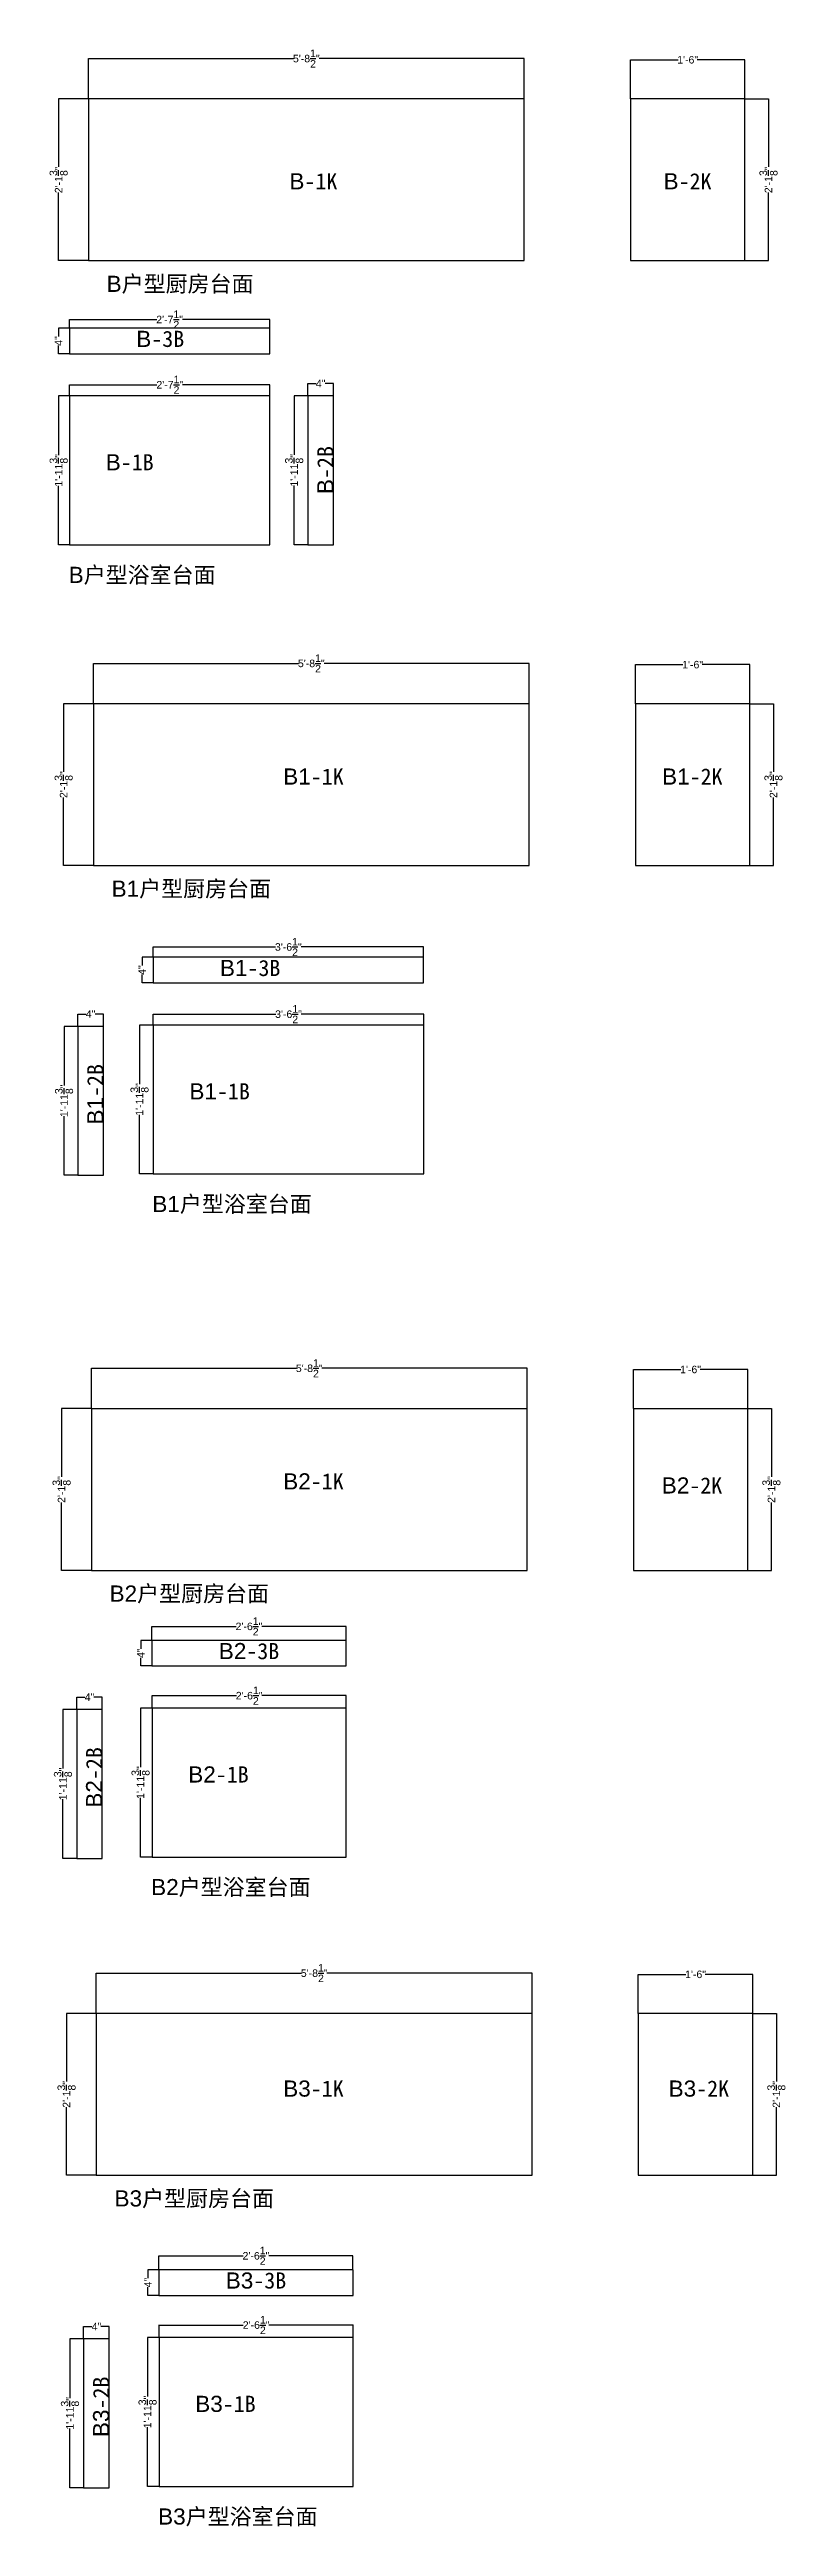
# Model space of a CAD drawing. Header units: inches. Extents: x -997106 to 39633, y -30199 to 1961.
# Drawn here: x 1348 to 4287, y -12921 to -3041 of the extents above; entities that cross this region are included whole.
import ezdxf

# ---------------------------------------------------------------- set-up
doc = ezdxf.new("R2010")
doc.units = ezdxf.units.IN
doc.header["$MEASUREMENT"] = 0
doc.layers.get('Defpoints').update_dxf_attribs({"color": 3})
doc.layers.add('编号', color=10, linetype='Continuous', plot=False)
doc.styles.get("Standard").update_dxf_attribs({"font": 'arial.ttf'})
doc.dimstyles.get("Standard").update_dxf_attribs({"dimtxt": 30, "dimasz": 1, "dimexe": 0.18, "dimexo": 0.0625, "dimgap": 0.09, "dimtad": 0, "dimtoh": 1, "dimdec": 4, "dimlfac": 0.03937, "dimzin": 0, "dimdsep": 46, "dimlunit": 4, "dimtxsty": 'Standard', "dimblk": 'ARCHTICK', "dimcen": 1, "dimadec": 0, "dimazin": 0, "dimtfac": 1, "dimtdec": 4, "dimtix": 1, "dimtofl": 0, "dimtmove": 2, "dimatfit": 3, "dimldrblk": 'ARCHTICK', "dimfxl": 1, "dimtolj": 1, "dimtzin": 0, "dimarcsym": 0})

msp = doc.modelspace()

# ---------------------------------------------------------------- texts
at = {"char_height": 64.3508622, "attachment_point": 1}
for s, insert in [('B{\\fSimSun|b0|i0|c134|p2;户型厨房台面}', (1576.48722, -3942.92955)), ('B{\\fSimSun|b0|i0|c134|p2;户型浴室台面}', (1424.83394, -5103.96506)), ('B1{\\fSimSun|b0|i0|c134|p2;户型厨房台面}', (1596.35462, -6355.57593)), ('B1{\\fSimSun|b0|i0|c134|p2;户型浴室台面}', (1758.80186, -7613.34775)), ('B2{\\fSimSun|b0|i0|c134|p2;户型厨房台面}', (1588.17272, -9167.21558)), ('B2{\\fSimSun|b0|i0|c134|p2;户型浴室台面}', (1754.16139, -10338.14135)), ('B3{\\fSimSun|b0|i0|c134|p2;户型厨房台面}', (1608.04012, -11579.86196)), ('B3{\\fSimSun|b0|i0|c134|p2;户型浴室台面}', (1782.07199, -12848.73372))]:
    msp.add_mtext(s, dxfattribs=dict(at, insert=insert))
at = {"layer": '编号', "char_height": 64.3508622, "attachment_point": 1}
for s, insert in [('B{\\fSimSun|b0|i0|c134|p2;-1K}', (2306.29865, -3533.79139)), ('B{\\fSimSun|b0|i0|c134|p2;-2K}', (3800.31092, -3533.79139)), ('B{\\fSimSun|b0|i0|c134|p2;-3B}', (1694.91544, -4162.56271)), ('B{\\fSimSun|b0|i0|c134|p2;-1B}', (1572.98338, -4654.63396)), ('B1{\\fSimSun|b0|i0|c134|p2;-1K}', (2281.52305, -5908.19296)), ('B1{\\fSimSun|b0|i0|c134|p2;-2K}', (3794.35434, -5908.19296)), ('B1{\\fSimSun|b0|i0|c134|p2;-3B}', (2028.88336, -6671.9454)), ('B1{\\fSimSun|b0|i0|c134|p2;-1B}', (1906.95131, -7164.01666)), ('B2{\\fSimSun|b0|i0|c134|p2;-1K}', (2281.52305, -8719.83261)), ('B2{\\fSimSun|b0|i0|c134|p2;-2K}', (3793.03317, -8735.98948)), ('B2{\\fSimSun|b0|i0|c134|p2;-3B}', (2024.24289, -9396.739)), ('B2{\\fSimSun|b0|i0|c134|p2;-1B}', (1902.31084, -9888.81026)), ('B3{\\fSimSun|b0|i0|c134|p2;-1K}', (2281.52305, -11141.76398)), ('B3{\\fSimSun|b0|i0|c134|p2;-2K}', (3820.4143, -11141.76398)), ('B3{\\fSimSun|b0|i0|c134|p2;-3B}', (2052.15349, -11907.33137)), ('B3{\\fSimSun|b0|i0|c134|p2;-1B}', (1930.22144, -12399.40262))]:
    msp.add_mtext(s, dxfattribs=dict(at, insert=insert))
at = {"layer": '编号', "char_height": 64.3508622, "attachment_point": 1, "rotation": 90}
for s, insert in [('B{\\fSimSun|b0|i0|c134|p2;-2B}', (2417.53083, -4813.67103)), ('B1{\\fSimSun|b0|i0|c134|p2;-2B}', (1498.83521, -7328.7117)), ('B2{\\fSimSun|b0|i0|c134|p2;-2B}', (1494.19474, -10053.5053)), ('B3{\\fSimSun|b0|i0|c134|p2;-2B}', (1522.10534, -12564.09767))]:
    msp.add_mtext(s, dxfattribs=dict(at, insert=insert))

# ---------------------------------------------------------------- blocks, each defined once
blk = doc.blocks.new('_ArchTick')
at = {"color": 0, "linetype": 'ByBlock', "const_width": 0.15}
blk.add_lwpolyline([(-0.5, -0.5), (0.5, 0.5)], dxfattribs=at)
blk = doc.blocks.new('*D174')
at = {"color": 0, "lineweight": -2, "transparency": 16777216}
for p, q in [((1515.4, -8461.9), (1515.4, -8300.7)), ((1515.4, -8300.9), (2334.5, -8300.9)), ((3255.4, -8300.9), (2436.3, -8300.9)), ((3255.4, -8461.9), (3255.4, -8300.7))]:
    blk.add_line(p, q, dxfattribs=at)
at = {"layer": 'Defpoints', "color": 0, "transparency": 16777216}
for p in [(3255.4, -8300.9), (1515.4, -8461.9), (3255.4, -8461.9)]:
    blk.add_point(p, dxfattribs=at)
at = {"color": 0, "lineweight": -2, "transparency": 16777216, "rotation": 180}
blk.add_blockref('_ArchTick', (1515.4, -8300.9), dxfattribs=at)
at = {"color": 0, "lineweight": -2, "transparency": 16777216}
blk.add_blockref('_ArchTick', (3255.4, -8300.9), dxfattribs=at)
at = {"color": 0, "transparency": 16777216, "insert": (2385.4, -8300.9), "char_height": 30, "attachment_point": 5}
blk.add_mtext('\\A1;5\'-8{\\H1x;\\S1/2;}"', dxfattribs=at)
blk = doc.blocks.new('*D175')
at = {"color": 0, "lineweight": -2, "transparency": 16777216}
for p, q in [((1515.3, -8461.9), (1396.2, -8461.9)), ((1396.4, -8461.9), (1396.4, -8733.3)), ((1396.4, -9106.9), (1396.4, -8835.6)), ((1515.3, -9106.9), (1396.2, -9106.9))]:
    blk.add_line(p, q, dxfattribs=at)
at = {"layer": 'Defpoints', "color": 0, "transparency": 16777216}
for p in [(1515.4, -8461.9), (1396.4, -9106.9), (1515.4, -9106.9)]:
    blk.add_point(p, dxfattribs=at)
at = {"color": 0, "lineweight": -2, "transparency": 16777216}
for p, rotation in [((1396.4, -8461.9), 90), ((1396.4, -9106.9), 270)]:
    blk.add_blockref('_ArchTick', p, dxfattribs=dict(at, rotation=rotation))
at = {"color": 0, "transparency": 16777216, "insert": (1396.4, -8784.4), "char_height": 30, "attachment_point": 5, "rotation": 90}
blk.add_mtext('\\A1;2\'-1{\\H1x;\\S3/8;}"', dxfattribs=at)
blk = doc.blocks.new('*D176')
at = {"color": 0, "lineweight": -2, "transparency": 16777216}
for p, q in [((3679.5, -8461.9), (3679.5, -8305.7)), ((3679.5, -8305.8), (3869.5, -8305.8)), ((4136.5, -8305.8), (3946.6, -8305.8)), ((4136.5, -8461.9), (4136.5, -8305.7))]:
    blk.add_line(p, q, dxfattribs=at)
at = {"layer": 'Defpoints', "color": 0, "transparency": 16777216}
for p in [(4136.5, -8305.8), (3679.5, -8461.9), (4136.5, -8461.9)]:
    blk.add_point(p, dxfattribs=at)
at = {"color": 0, "lineweight": -2, "transparency": 16777216, "rotation": 180}
blk.add_blockref('_ArchTick', (3679.5, -8305.8), dxfattribs=at)
at = {"color": 0, "lineweight": -2, "transparency": 16777216}
blk.add_blockref('_ArchTick', (4136.5, -8305.8), dxfattribs=at)
at = {"color": 0, "transparency": 16777216, "insert": (3908, -8305.8), "char_height": 30, "attachment_point": 5}
blk.add_mtext('\\A1;1\'-6"', dxfattribs=at)
blk = doc.blocks.new('*D177')
at = {"color": 0, "lineweight": -2, "transparency": 16777216}
for p, q in [((4136.6, -8461.9), (4230.9, -8461.9)), ((4230.8, -8461.9), (4230.8, -8733.3)), ((4230.8, -9106.9), (4230.8, -8835.6)), ((4136.6, -9106.9), (4230.9, -9106.9))]:
    blk.add_line(p, q, dxfattribs=at)
at = {"layer": 'Defpoints', "color": 0, "transparency": 16777216}
for p in [(4136.5, -8461.9), (4136.5, -9106.9), (4230.8, -9106.9)]:
    blk.add_point(p, dxfattribs=at)
at = {"color": 0, "lineweight": -2, "transparency": 16777216}
for p, rotation in [((4230.8, -8461.9), 90), ((4230.8, -9106.9), 270)]:
    blk.add_blockref('_ArchTick', p, dxfattribs=dict(at, rotation=rotation))
at = {"color": 0, "transparency": 16777216, "insert": (4230.8, -8784.4), "char_height": 30, "attachment_point": 5, "rotation": 90}
blk.add_mtext('\\A1;2\'-1{\\H1x;\\S3/8;}"', dxfattribs=at)
blk = doc.blocks.new('*D214')
at = {"color": 0, "lineweight": -2, "transparency": 16777216}
for p, q in [((1535.3, -10874.5), (1535.3, -10713.4)), ((1535.3, -10713.5), (2354.4, -10713.5)), ((3275.3, -10713.5), (2456.2, -10713.5)), ((3275.3, -10874.5), (3275.3, -10713.4))]:
    blk.add_line(p, q, dxfattribs=at)
at = {"layer": 'Defpoints', "color": 0, "transparency": 16777216}
for p in [(3275.3, -10713.5), (1535.3, -10874.6), (3275.3, -10874.6)]:
    blk.add_point(p, dxfattribs=at)
at = {"color": 0, "lineweight": -2, "transparency": 16777216, "rotation": 180}
blk.add_blockref('_ArchTick', (1535.3, -10713.5), dxfattribs=at)
at = {"color": 0, "lineweight": -2, "transparency": 16777216}
blk.add_blockref('_ArchTick', (3275.3, -10713.5), dxfattribs=at)
at = {"color": 0, "transparency": 16777216, "insert": (2405.3, -10713.5), "char_height": 30, "attachment_point": 5}
blk.add_mtext('\\A1;5\'-8{\\H1x;\\S1/2;}"', dxfattribs=at)
blk = doc.blocks.new('*D215')
at = {"color": 0, "lineweight": -2, "transparency": 16777216}
for p, q in [((1535.2, -10874.6), (1416.1, -10874.6)), ((1416.3, -10874.6), (1416.3, -11146)), ((1416.3, -11519.6), (1416.3, -11248.2)), ((1535.2, -11519.6), (1416.1, -11519.6))]:
    blk.add_line(p, q, dxfattribs=at)
at = {"layer": 'Defpoints', "color": 0, "transparency": 16777216}
for p in [(1535.3, -10874.6), (1416.3, -11519.6), (1535.3, -11519.6)]:
    blk.add_point(p, dxfattribs=at)
at = {"color": 0, "lineweight": -2, "transparency": 16777216}
for p, rotation in [((1416.3, -10874.6), 90), ((1416.3, -11519.6), 270)]:
    blk.add_blockref('_ArchTick', p, dxfattribs=dict(at, rotation=rotation))
at = {"color": 0, "transparency": 16777216, "insert": (1416.3, -11197.1), "char_height": 30, "attachment_point": 5, "rotation": 90}
blk.add_mtext('\\A1;2\'-1{\\H1x;\\S3/8;}"', dxfattribs=at)
blk = doc.blocks.new('*D216')
at = {"color": 0, "lineweight": -2, "transparency": 16777216}
for p, q in [((3699.4, -10874.5), (3699.4, -10718.3)), ((3699.4, -10718.5), (3889.3, -10718.5)), ((4156.4, -10718.5), (3966.4, -10718.5)), ((4156.4, -10874.5), (4156.4, -10718.3))]:
    blk.add_line(p, q, dxfattribs=at)
at = {"layer": 'Defpoints', "color": 0, "transparency": 16777216}
for p in [(4156.4, -10718.5), (3699.4, -10874.6), (4156.4, -10874.6)]:
    blk.add_point(p, dxfattribs=at)
at = {"color": 0, "lineweight": -2, "transparency": 16777216, "rotation": 180}
blk.add_blockref('_ArchTick', (3699.4, -10718.5), dxfattribs=at)
at = {"color": 0, "lineweight": -2, "transparency": 16777216}
blk.add_blockref('_ArchTick', (4156.4, -10718.5), dxfattribs=at)
at = {"color": 0, "transparency": 16777216, "insert": (3927.9, -10718.5), "char_height": 30, "attachment_point": 5}
blk.add_mtext('\\A1;1\'-6"', dxfattribs=at)
blk = doc.blocks.new('*D217')
at = {"color": 0, "lineweight": -2, "transparency": 16777216}
for p, q in [((4156.4, -10874.6), (4250.8, -10874.6)), ((4250.6, -10874.6), (4250.6, -11146)), ((4250.6, -11519.6), (4250.6, -11248.2)), ((4156.4, -11519.6), (4250.8, -11519.6))]:
    blk.add_line(p, q, dxfattribs=at)
at = {"layer": 'Defpoints', "color": 0, "transparency": 16777216}
for p in [(4156.4, -10874.6), (4156.4, -11519.6), (4250.6, -11519.6)]:
    blk.add_point(p, dxfattribs=at)
at = {"color": 0, "lineweight": -2, "transparency": 16777216}
for p, rotation in [((4250.6, -10874.6), 90), ((4250.6, -11519.6), 270)]:
    blk.add_blockref('_ArchTick', p, dxfattribs=dict(at, rotation=rotation))
at = {"color": 0, "transparency": 16777216, "insert": (4250.6, -11197.1), "char_height": 30, "attachment_point": 5, "rotation": 90}
blk.add_mtext('\\A1;2\'-1{\\H1x;\\S3/8;}"', dxfattribs=at)
blk = doc.blocks.new('*D921')
at = {"color": 0, "lineweight": -2, "transparency": 16777216}
for p, q in [((1456.7, -9661.8), (1401.7, -9661.8)), ((1401.9, -9661.8), (1401.9, -9897.7)), ((1401.9, -10255.8), (1401.9, -10019.9)), ((1456.7, -10255.8), (1401.7, -10255.8))]:
    blk.add_line(p, q, dxfattribs=at)
at = {"layer": 'Defpoints', "color": 0, "transparency": 16777216}
for p in [(1456.8, -9661.8), (1401.9, -10255.8), (1456.8, -10255.8)]:
    blk.add_point(p, dxfattribs=at)
at = {"color": 0, "lineweight": -2, "transparency": 16777216}
for p, rotation in [((1401.9, -9661.8), 90), ((1401.9, -10255.8), 270)]:
    blk.add_blockref('_ArchTick', p, dxfattribs=dict(at, rotation=rotation))
at = {"color": 0, "transparency": 16777216, "insert": (1401.9, -9958.8), "char_height": 30, "attachment_point": 5, "rotation": 90}
blk.add_mtext('\\A1;1\'-11{\\H1x;\\S3/8;}"', dxfattribs=at)
blk = doc.blocks.new('*D922')
at = {"color": 0, "lineweight": -2, "transparency": 16777216}
for p, q in [((1456.8, -9661.8), (1456.8, -9612.6)), ((1456.8, -9612.7), (1489.9, -9612.7)), ((1558.8, -9612.7), (1525.7, -9612.7)), ((1558.8, -9661.8), (1558.8, -9612.6))]:
    blk.add_line(p, q, dxfattribs=at)
at = {"layer": 'Defpoints', "color": 0, "transparency": 16777216}
for p in [(1456.8, -9661.8), (1558.8, -9612.7), (1558.8, -9661.8)]:
    blk.add_point(p, dxfattribs=at)
at = {"color": 0, "lineweight": -2, "transparency": 16777216, "rotation": 180}
blk.add_blockref('_ArchTick', (1456.8, -9612.7), dxfattribs=at)
at = {"color": 0, "lineweight": -2, "transparency": 16777216}
blk.add_blockref('_ArchTick', (1558.8, -9612.7), dxfattribs=at)
at = {"color": 0, "transparency": 16777216, "insert": (1507.8, -9612.7), "char_height": 30, "attachment_point": 5}
blk.add_mtext('\\A1;4"', dxfattribs=at)
blk = doc.blocks.new('*D920')
at = {"color": 0, "lineweight": -2, "transparency": 16777216}
for p, q in [((1757.2, -9386.3), (1713.2, -9386.3)), ((1713.3, -9386.3), (1713.3, -9419.4)), ((1713.3, -9488.3), (1713.3, -9455.2)), ((1757.2, -9488.3), (1713.2, -9488.3))]:
    blk.add_line(p, q, dxfattribs=at)
at = {"layer": 'Defpoints', "color": 0, "transparency": 16777216}
for p in [(1757.2, -9386.3), (1713.3, -9488.3), (1757.2, -9488.3)]:
    blk.add_point(p, dxfattribs=at)
at = {"color": 0, "lineweight": -2, "transparency": 16777216}
for p, rotation in [((1713.3, -9386.3), 90), ((1713.3, -9488.3), 270)]:
    blk.add_blockref('_ArchTick', p, dxfattribs=dict(at, rotation=rotation))
at = {"color": 0, "transparency": 16777216, "insert": (1713.3, -9437.3), "char_height": 30, "attachment_point": 5, "rotation": 90}
blk.add_mtext('\\A1;4"', dxfattribs=at)
blk = doc.blocks.new('*D923')
at = {"color": 0, "lineweight": -2, "transparency": 16777216}
for p, q in [((1757.2, -9384.6), (1757.2, -9330.2)), ((1757.2, -9330.4), (2093.6, -9330.4)), ((2532.2, -9330.4), (2195.9, -9330.4)), ((2532.2, -9386.2), (2532.2, -9330.2))]:
    blk.add_line(p, q, dxfattribs=at)
at = {"layer": 'Defpoints', "color": 0, "transparency": 16777216}
for p in [(1757.2, -9384.6), (2532.2, -9330.4), (2532.2, -9386.3)]:
    blk.add_point(p, dxfattribs=at)
at = {"color": 0, "lineweight": -2, "transparency": 16777216, "rotation": 180}
blk.add_blockref('_ArchTick', (1757.2, -9330.4), dxfattribs=at)
at = {"color": 0, "lineweight": -2, "transparency": 16777216}
blk.add_blockref('_ArchTick', (2532.2, -9330.4), dxfattribs=at)
at = {"color": 0, "transparency": 16777216, "insert": (2144.7, -9330.4), "char_height": 30, "attachment_point": 5}
blk.add_mtext('\\A1;2\'-6{\\H1x;\\S1/2;}"', dxfattribs=at)
blk = doc.blocks.new('*D924')
at = {"color": 0, "lineweight": -2, "transparency": 16777216}
for p, q in [((1758, -9656.4), (1758, -9606.4)), ((1758, -9606.6), (2094.3, -9606.6)), ((2533, -9606.6), (2196.6, -9606.6)), ((2533, -9656.4), (2533, -9606.4))]:
    blk.add_line(p, q, dxfattribs=at)
at = {"layer": 'Defpoints', "color": 0, "transparency": 16777216}
for p in [(1758, -9656.4), (2533, -9606.6), (2533, -9656.4)]:
    blk.add_point(p, dxfattribs=at)
at = {"color": 0, "lineweight": -2, "transparency": 16777216, "rotation": 180}
blk.add_blockref('_ArchTick', (1758, -9606.6), dxfattribs=at)
at = {"color": 0, "lineweight": -2, "transparency": 16777216}
blk.add_blockref('_ArchTick', (2533, -9606.6), dxfattribs=at)
at = {"color": 0, "transparency": 16777216, "insert": (2145.5, -9606.6), "char_height": 30, "attachment_point": 5}
blk.add_mtext('\\A1;2\'-6{\\H1x;\\S1/2;}"', dxfattribs=at)
blk = doc.blocks.new('*D925')
at = {"color": 0, "lineweight": -2, "transparency": 16777216}
for p, q in [((1757.9, -9656.4), (1711.6, -9656.4)), ((1711.8, -9656.4), (1711.8, -9892.3)), ((1711.8, -10250.4), (1711.8, -10014.5)), ((1757.9, -10250.4), (1711.6, -10250.4))]:
    blk.add_line(p, q, dxfattribs=at)
at = {"layer": 'Defpoints', "color": 0, "transparency": 16777216}
for p in [(1758, -9656.4), (1711.8, -10250.4), (1758, -10250.4)]:
    blk.add_point(p, dxfattribs=at)
at = {"color": 0, "lineweight": -2, "transparency": 16777216}
for p, rotation in [((1711.8, -9656.4), 90), ((1711.8, -10250.4), 270)]:
    blk.add_blockref('_ArchTick', p, dxfattribs=dict(at, rotation=rotation))
at = {"color": 0, "transparency": 16777216, "insert": (1711.8, -9953.4), "char_height": 30, "attachment_point": 5, "rotation": 90}
blk.add_mtext('\\A1;1\'-11{\\H1x;\\S3/8;}"', dxfattribs=at)
blk = doc.blocks.new('*D927')
at = {"color": 0, "lineweight": -2, "transparency": 16777216}
for p, q in [((1484.7, -12172.4), (1429.6, -12172.4)), ((1429.8, -12172.4), (1429.8, -12408.3)), ((1429.8, -12766.4), (1429.8, -12530.5)), ((1484.7, -12766.4), (1429.6, -12766.4))]:
    blk.add_line(p, q, dxfattribs=at)
at = {"layer": 'Defpoints', "color": 0, "transparency": 16777216}
for p in [(1484.7, -12172.4), (1429.8, -12766.4), (1484.7, -12766.4)]:
    blk.add_point(p, dxfattribs=at)
at = {"color": 0, "lineweight": -2, "transparency": 16777216}
for p, rotation in [((1429.8, -12172.4), 90), ((1429.8, -12766.4), 270)]:
    blk.add_blockref('_ArchTick', p, dxfattribs=dict(at, rotation=rotation))
at = {"color": 0, "transparency": 16777216, "insert": (1429.8, -12469.4), "char_height": 30, "attachment_point": 5, "rotation": 90}
blk.add_mtext('\\A1;1\'-11{\\H1x;\\S3/8;}"', dxfattribs=at)
blk = doc.blocks.new('*D928')
at = {"color": 0, "lineweight": -2, "transparency": 16777216}
for p, q in [((1484.7, -12172.4), (1484.7, -12123.1)), ((1484.7, -12123.3), (1517.8, -12123.3)), ((1586.7, -12123.3), (1553.7, -12123.3)), ((1586.7, -12172.4), (1586.7, -12123.1))]:
    blk.add_line(p, q, dxfattribs=at)
at = {"layer": 'Defpoints', "color": 0, "transparency": 16777216}
for p in [(1586.7, -12123.3), (1484.7, -12172.4), (1586.7, -12172.4)]:
    blk.add_point(p, dxfattribs=at)
at = {"color": 0, "lineweight": -2, "transparency": 16777216, "rotation": 180}
blk.add_blockref('_ArchTick', (1484.7, -12123.3), dxfattribs=at)
at = {"color": 0, "lineweight": -2, "transparency": 16777216}
blk.add_blockref('_ArchTick', (1586.7, -12123.3), dxfattribs=at)
at = {"color": 0, "transparency": 16777216, "insert": (1535.7, -12123.3), "char_height": 30, "attachment_point": 5}
blk.add_mtext('\\A1;4"', dxfattribs=at)
blk = doc.blocks.new('*D926')
at = {"color": 0, "lineweight": -2, "transparency": 16777216}
for p, q in [((1785.1, -11896.9), (1741.1, -11896.9)), ((1741.3, -11896.9), (1741.3, -11930)), ((1785.1, -11998.9), (1741.1, -11998.9)), ((1741.3, -11998.9), (1741.3, -11965.8))]:
    blk.add_line(p, q, dxfattribs=at)
at = {"layer": 'Defpoints', "color": 0, "transparency": 16777216}
for p in [(1785.1, -11896.9), (1741.3, -11998.9), (1785.1, -11998.9)]:
    blk.add_point(p, dxfattribs=at)
at = {"color": 0, "lineweight": -2, "transparency": 16777216}
for p, rotation in [((1741.3, -11896.9), 90), ((1741.3, -11998.9), 270)]:
    blk.add_blockref('_ArchTick', p, dxfattribs=dict(at, rotation=rotation))
at = {"color": 0, "transparency": 16777216, "insert": (1741.3, -11947.9), "char_height": 30, "attachment_point": 5, "rotation": 90}
blk.add_mtext('\\A1;4"', dxfattribs=at)
blk = doc.blocks.new('*D929')
at = {"color": 0, "lineweight": -2, "transparency": 16777216}
for p, q in [((1785.1, -11895.2), (1785.1, -11840.8)), ((1785.1, -11841), (2121.5, -11841)), ((2560.1, -11841), (2223.8, -11841)), ((2560.1, -11896.8), (2560.1, -11840.8))]:
    blk.add_line(p, q, dxfattribs=at)
at = {"layer": 'Defpoints', "color": 0, "transparency": 16777216}
for p in [(2560.1, -11841), (1785.1, -11895.2), (2560.1, -11896.9)]:
    blk.add_point(p, dxfattribs=at)
at = {"color": 0, "lineweight": -2, "transparency": 16777216, "rotation": 180}
blk.add_blockref('_ArchTick', (1785.1, -11841), dxfattribs=at)
at = {"color": 0, "lineweight": -2, "transparency": 16777216}
blk.add_blockref('_ArchTick', (2560.1, -11841), dxfattribs=at)
at = {"color": 0, "transparency": 16777216, "insert": (2172.6, -11841), "char_height": 30, "attachment_point": 5}
blk.add_mtext('\\A1;2\'-6{\\H1x;\\S1/2;}"', dxfattribs=at)
blk = doc.blocks.new('*D930')
at = {"color": 0, "lineweight": -2, "transparency": 16777216}
for p, q in [((1785.9, -12167), (1785.9, -12117)), ((1785.9, -12117.2), (2122.2, -12117.2)), ((2560.9, -12117.2), (2224.5, -12117.2)), ((2560.9, -12167), (2560.9, -12117))]:
    blk.add_line(p, q, dxfattribs=at)
at = {"layer": 'Defpoints', "color": 0, "transparency": 16777216}
for p in [(2560.9, -12117.2), (1785.9, -12167), (2560.9, -12167)]:
    blk.add_point(p, dxfattribs=at)
at = {"color": 0, "lineweight": -2, "transparency": 16777216, "rotation": 180}
blk.add_blockref('_ArchTick', (1785.9, -12117.2), dxfattribs=at)
at = {"color": 0, "lineweight": -2, "transparency": 16777216}
blk.add_blockref('_ArchTick', (2560.9, -12117.2), dxfattribs=at)
at = {"color": 0, "transparency": 16777216, "insert": (2173.4, -12117.2), "char_height": 30, "attachment_point": 5}
blk.add_mtext('\\A1;2\'-6{\\H1x;\\S1/2;}"', dxfattribs=at)
blk = doc.blocks.new('*D931')
at = {"color": 0, "lineweight": -2, "transparency": 16777216}
for p, q in [((1785.8, -12167), (1739.5, -12167)), ((1739.7, -12167), (1739.7, -12402.9)), ((1739.7, -12761), (1739.7, -12525.1)), ((1785.8, -12761), (1739.5, -12761))]:
    blk.add_line(p, q, dxfattribs=at)
at = {"layer": 'Defpoints', "color": 0, "transparency": 16777216}
for p in [(1785.9, -12167), (1739.7, -12761), (1785.9, -12761)]:
    blk.add_point(p, dxfattribs=at)
at = {"color": 0, "lineweight": -2, "transparency": 16777216}
for p, rotation in [((1739.7, -12167), 90), ((1739.7, -12761), 270)]:
    blk.add_blockref('_ArchTick', p, dxfattribs=dict(at, rotation=rotation))
at = {"color": 0, "transparency": 16777216, "insert": (1739.7, -12464), "char_height": 30, "attachment_point": 5, "rotation": 90}
blk.add_mtext('\\A1;1\'-11{\\H1x;\\S3/8;}"', dxfattribs=at)
blk = doc.blocks.new('*D86')
at = {"color": 0, "lineweight": -2, "transparency": 16777216}
for p, q in [((1503.7, -3237.6), (1503.7, -3076.4)), ((1503.7, -3076.6), (2322.8, -3076.6)), ((3243.7, -3076.6), (2424.6, -3076.6)), ((3243.7, -3237.6), (3243.7, -3076.4))]:
    blk.add_line(p, q, dxfattribs=at)
at = {"layer": 'Defpoints', "color": 0, "transparency": 16777216}
for p in [(3243.7, -3076.6), (1503.7, -3237.7), (3243.7, -3237.7)]:
    blk.add_point(p, dxfattribs=at)
at = {"color": 0, "lineweight": -2, "transparency": 16777216, "rotation": 180}
blk.add_blockref('_ArchTick', (1503.7, -3076.6), dxfattribs=at)
at = {"color": 0, "lineweight": -2, "transparency": 16777216}
blk.add_blockref('_ArchTick', (3243.7, -3076.6), dxfattribs=at)
at = {"color": 0, "transparency": 16777216, "insert": (2373.7, -3076.6), "char_height": 30, "attachment_point": 5}
blk.add_mtext('\\A1;5\'-8{\\H1x;\\S1/2;}"', dxfattribs=at)
blk = doc.blocks.new('*D87')
at = {"color": 0, "lineweight": -2, "transparency": 16777216}
for p, q in [((1503.7, -3237.7), (1384.5, -3237.7)), ((1384.7, -3237.7), (1384.7, -3509.1)), ((1384.7, -3882.7), (1384.7, -3611.3)), ((1503.7, -3882.7), (1384.5, -3882.7))]:
    blk.add_line(p, q, dxfattribs=at)
at = {"layer": 'Defpoints', "color": 0, "transparency": 16777216}
for p in [(1503.7, -3237.7), (1384.7, -3882.7), (1503.7, -3882.7)]:
    blk.add_point(p, dxfattribs=at)
at = {"color": 0, "lineweight": -2, "transparency": 16777216}
for p, rotation in [((1384.7, -3237.7), 90), ((1384.7, -3882.7), 270)]:
    blk.add_blockref('_ArchTick', p, dxfattribs=dict(at, rotation=rotation))
at = {"color": 0, "transparency": 16777216, "insert": (1384.7, -3560.2), "char_height": 30, "attachment_point": 5, "rotation": 90}
blk.add_mtext('\\A1;2\'-1{\\H1x;\\S3/8;}"', dxfattribs=at)
blk = doc.blocks.new('*D88')
at = {"color": 0, "lineweight": -2, "transparency": 16777216}
for p, q in [((3667.8, -3237.6), (3667.8, -3081.4)), ((3667.8, -3081.6), (3857.8, -3081.6)), ((4124.8, -3081.6), (3934.9, -3081.6)), ((4124.8, -3237.6), (4124.8, -3081.4))]:
    blk.add_line(p, q, dxfattribs=at)
at = {"layer": 'Defpoints', "color": 0, "transparency": 16777216}
for p in [(4124.8, -3081.6), (3667.8, -3237.7), (4124.8, -3237.7)]:
    blk.add_point(p, dxfattribs=at)
at = {"color": 0, "lineweight": -2, "transparency": 16777216, "rotation": 180}
blk.add_blockref('_ArchTick', (3667.8, -3081.6), dxfattribs=at)
at = {"color": 0, "lineweight": -2, "transparency": 16777216}
blk.add_blockref('_ArchTick', (4124.8, -3081.6), dxfattribs=at)
at = {"color": 0, "transparency": 16777216, "insert": (3896.3, -3081.6), "char_height": 30, "attachment_point": 5}
blk.add_mtext('\\A1;1\'-6"', dxfattribs=at)
blk = doc.blocks.new('*D89')
at = {"color": 0, "lineweight": -2, "transparency": 16777216}
for p, q in [((4124.9, -3237.7), (4219.3, -3237.7)), ((4219.1, -3237.7), (4219.1, -3509.1)), ((4219.1, -3882.7), (4219.1, -3611.3)), ((4124.9, -3882.7), (4219.3, -3882.7))]:
    blk.add_line(p, q, dxfattribs=at)
at = {"layer": 'Defpoints', "color": 0, "transparency": 16777216}
for p in [(4124.8, -3237.7), (4124.8, -3882.7), (4219.1, -3882.7)]:
    blk.add_point(p, dxfattribs=at)
at = {"color": 0, "lineweight": -2, "transparency": 16777216}
for p, rotation in [((4219.1, -3237.7), 90), ((4219.1, -3882.7), 270)]:
    blk.add_blockref('_ArchTick', p, dxfattribs=dict(at, rotation=rotation))
at = {"color": 0, "transparency": 16777216, "insert": (4219.1, -3560.2), "char_height": 30, "attachment_point": 5, "rotation": 90}
blk.add_mtext('\\A1;2\'-1{\\H1x;\\S3/8;}"', dxfattribs=at)
blk = doc.blocks.new('*D130')
at = {"color": 0, "lineweight": -2, "transparency": 16777216}
for p, q in [((1523.6, -5650.2), (1523.6, -5489.1)), ((1523.6, -5489.2), (2342.7, -5489.2)), ((3263.6, -5489.2), (2444.5, -5489.2)), ((3263.6, -5650.2), (3263.6, -5489.1))]:
    blk.add_line(p, q, dxfattribs=at)
at = {"layer": 'Defpoints', "color": 0, "transparency": 16777216}
for p in [(3263.6, -5489.2), (1523.6, -5650.3), (3263.6, -5650.3)]:
    blk.add_point(p, dxfattribs=at)
at = {"color": 0, "lineweight": -2, "transparency": 16777216, "rotation": 180}
blk.add_blockref('_ArchTick', (1523.6, -5489.2), dxfattribs=at)
at = {"color": 0, "lineweight": -2, "transparency": 16777216}
blk.add_blockref('_ArchTick', (3263.6, -5489.2), dxfattribs=at)
at = {"color": 0, "transparency": 16777216, "insert": (2393.6, -5489.2), "char_height": 30, "attachment_point": 5}
blk.add_mtext('\\A1;5\'-8{\\H1x;\\S1/2;}"', dxfattribs=at)
blk = doc.blocks.new('*D131')
at = {"color": 0, "lineweight": -2, "transparency": 16777216}
for p, q in [((1523.5, -5650.3), (1404.4, -5650.3)), ((1404.6, -5650.3), (1404.6, -5921.7)), ((1404.6, -6295.3), (1404.6, -6023.9)), ((1523.5, -6295.3), (1404.4, -6295.3))]:
    blk.add_line(p, q, dxfattribs=at)
at = {"layer": 'Defpoints', "color": 0, "transparency": 16777216}
for p in [(1523.6, -5650.3), (1404.6, -6295.3), (1523.6, -6295.3)]:
    blk.add_point(p, dxfattribs=at)
at = {"color": 0, "lineweight": -2, "transparency": 16777216}
for p, rotation in [((1404.6, -5650.3), 90), ((1404.6, -6295.3), 270)]:
    blk.add_blockref('_ArchTick', p, dxfattribs=dict(at, rotation=rotation))
at = {"color": 0, "transparency": 16777216, "insert": (1404.6, -5972.8), "char_height": 30, "attachment_point": 5, "rotation": 90}
blk.add_mtext('\\A1;2\'-1{\\H1x;\\S3/8;}"', dxfattribs=at)
blk = doc.blocks.new('*D132')
at = {"color": 0, "lineweight": -2, "transparency": 16777216}
for p, q in [((3687.7, -5650.2), (3687.7, -5494)), ((3687.7, -5494.2), (3877.6, -5494.2)), ((4144.7, -5494.2), (3954.8, -5494.2)), ((4144.7, -5650.2), (4144.7, -5494))]:
    blk.add_line(p, q, dxfattribs=at)
at = {"layer": 'Defpoints', "color": 0, "transparency": 16777216}
for p in [(4144.7, -5494.2), (3687.7, -5650.3), (4144.7, -5650.3)]:
    blk.add_point(p, dxfattribs=at)
at = {"color": 0, "lineweight": -2, "transparency": 16777216, "rotation": 180}
blk.add_blockref('_ArchTick', (3687.7, -5494.2), dxfattribs=at)
at = {"color": 0, "lineweight": -2, "transparency": 16777216}
blk.add_blockref('_ArchTick', (4144.7, -5494.2), dxfattribs=at)
at = {"color": 0, "transparency": 16777216, "insert": (3916.2, -5494.2), "char_height": 30, "attachment_point": 5}
blk.add_mtext('\\A1;1\'-6"', dxfattribs=at)
blk = doc.blocks.new('*D133')
at = {"color": 0, "lineweight": -2, "transparency": 16777216}
for p, q in [((4144.8, -5650.3), (4239.1, -5650.3)), ((4239, -5650.3), (4239, -5921.7)), ((4239, -6295.3), (4239, -6023.9)), ((4144.8, -6295.3), (4239.1, -6295.3))]:
    blk.add_line(p, q, dxfattribs=at)
at = {"layer": 'Defpoints', "color": 0, "transparency": 16777216}
for p in [(4144.7, -5650.3), (4144.7, -6295.3), (4239, -6295.3)]:
    blk.add_point(p, dxfattribs=at)
at = {"color": 0, "lineweight": -2, "transparency": 16777216}
for p, rotation in [((4239, -5650.3), 90), ((4239, -6295.3), 270)]:
    blk.add_blockref('_ArchTick', p, dxfattribs=dict(at, rotation=rotation))
at = {"color": 0, "transparency": 16777216, "insert": (4239, -5972.8), "char_height": 30, "attachment_point": 5, "rotation": 90}
blk.add_mtext('\\A1;2\'-1{\\H1x;\\S3/8;}"', dxfattribs=at)
blk = doc.blocks.new('*D794')
at = {"color": 0, "lineweight": -2, "transparency": 16777216}
for p, q in [((1461.4, -6937), (1406.3, -6937)), ((1406.5, -6937), (1406.5, -7172.9)), ((1406.5, -7531), (1406.5, -7295.1)), ((1461.4, -7531), (1406.3, -7531))]:
    blk.add_line(p, q, dxfattribs=at)
at = {"layer": 'Defpoints', "color": 0, "transparency": 16777216}
for p in [(1461.4, -6937), (1406.5, -7531), (1461.4, -7531)]:
    blk.add_point(p, dxfattribs=at)
at = {"color": 0, "lineweight": -2, "transparency": 16777216}
for p, rotation in [((1406.5, -6937), 90), ((1406.5, -7531), 270)]:
    blk.add_blockref('_ArchTick', p, dxfattribs=dict(at, rotation=rotation))
at = {"color": 0, "transparency": 16777216, "insert": (1406.5, -7234), "char_height": 30, "attachment_point": 5, "rotation": 90}
blk.add_mtext('\\A1;1\'-11{\\H1x;\\S3/8;}"', dxfattribs=at)
blk = doc.blocks.new('*D795')
at = {"color": 0, "lineweight": -2, "transparency": 16777216}
for p, q in [((1461.4, -6937), (1461.4, -6887.8)), ((1461.4, -6887.9), (1494.5, -6887.9)), ((1563.4, -6887.9), (1530.4, -6887.9)), ((1563.4, -6937), (1563.4, -6887.8))]:
    blk.add_line(p, q, dxfattribs=at)
at = {"layer": 'Defpoints', "color": 0, "transparency": 16777216}
for p in [(1563.4, -6887.9), (1461.4, -6937), (1563.4, -6937)]:
    blk.add_point(p, dxfattribs=at)
at = {"color": 0, "lineweight": -2, "transparency": 16777216, "rotation": 180}
blk.add_blockref('_ArchTick', (1461.4, -6887.9), dxfattribs=at)
at = {"color": 0, "lineweight": -2, "transparency": 16777216}
blk.add_blockref('_ArchTick', (1563.4, -6887.9), dxfattribs=at)
at = {"color": 0, "transparency": 16777216, "insert": (1512.4, -6887.9), "char_height": 30, "attachment_point": 5}
blk.add_mtext('\\A1;4"', dxfattribs=at)
blk = doc.blocks.new('*D796')
at = {"color": 0, "lineweight": -2, "transparency": 16777216}
for p, q in [((1761.8, -6661.5), (1717.8, -6661.5)), ((1718, -6661.5), (1718, -6694.6)), ((1761.8, -6763.5), (1717.8, -6763.5)), ((1718, -6763.5), (1718, -6730.4))]:
    blk.add_line(p, q, dxfattribs=at)
at = {"layer": 'Defpoints', "color": 0, "transparency": 16777216}
for p in [(1761.9, -6661.5), (1718, -6763.5), (1761.9, -6763.5)]:
    blk.add_point(p, dxfattribs=at)
at = {"color": 0, "lineweight": -2, "transparency": 16777216}
for p, rotation in [((1718, -6661.5), 90), ((1718, -6763.5), 270)]:
    blk.add_blockref('_ArchTick', p, dxfattribs=dict(at, rotation=rotation))
at = {"color": 0, "transparency": 16777216, "insert": (1718, -6712.5), "char_height": 30, "attachment_point": 5, "rotation": 90}
blk.add_mtext('\\A1;4"', dxfattribs=at)
blk = doc.blocks.new('*D797')
at = {"color": 0, "lineweight": -2, "transparency": 16777216}
for p, q in [((1762.6, -6931.6), (1762.6, -6888.2)), ((1762.6, -6888.3), (2251.7, -6888.3)), ((2842.6, -6888.3), (2353.5, -6888.3)), ((2842.6, -6931.6), (2842.6, -6888.2))]:
    blk.add_line(p, q, dxfattribs=at)
at = {"layer": 'Defpoints', "color": 0, "transparency": 16777216}
for p in [(2842.6, -6888.3), (1762.6, -6931.6), (2842.6, -6931.6)]:
    blk.add_point(p, dxfattribs=at)
at = {"color": 0, "lineweight": -2, "transparency": 16777216, "rotation": 180}
blk.add_blockref('_ArchTick', (1762.6, -6888.3), dxfattribs=at)
at = {"color": 0, "lineweight": -2, "transparency": 16777216}
blk.add_blockref('_ArchTick', (2842.6, -6888.3), dxfattribs=at)
at = {"color": 0, "transparency": 16777216, "insert": (2302.6, -6888.3), "char_height": 30, "attachment_point": 5}
blk.add_mtext('\\A1;3\'-6{\\H1x;\\S1/2;}"', dxfattribs=at)
blk = doc.blocks.new('*D798')
at = {"color": 0, "lineweight": -2, "transparency": 16777216}
for p, q in [((1761.9, -6661.4), (1761.9, -6620.1)), ((1761.9, -6620.3), (2251, -6620.3)), ((2841.9, -6620.3), (2352.8, -6620.3)), ((2841.9, -6661.4), (2841.9, -6620.1))]:
    blk.add_line(p, q, dxfattribs=at)
at = {"layer": 'Defpoints', "color": 0, "transparency": 16777216}
for p in [(1761.9, -6661.5), (2841.9, -6620.3), (2841.9, -6661.5)]:
    blk.add_point(p, dxfattribs=at)
at = {"color": 0, "lineweight": -2, "transparency": 16777216, "rotation": 180}
blk.add_blockref('_ArchTick', (1761.9, -6620.3), dxfattribs=at)
at = {"color": 0, "lineweight": -2, "transparency": 16777216}
blk.add_blockref('_ArchTick', (2841.9, -6620.3), dxfattribs=at)
at = {"color": 0, "transparency": 16777216, "insert": (2301.9, -6620.3), "char_height": 30, "attachment_point": 5}
blk.add_mtext('\\A1;3\'-6{\\H1x;\\S1/2;}"', dxfattribs=at)
blk = doc.blocks.new('*D799')
at = {"color": 0, "lineweight": -2, "transparency": 16777216}
for p, q in [((1762.5, -6931.6), (1707.5, -6931.6)), ((1707.7, -6931.6), (1707.7, -7167.5)), ((1707.7, -7525.6), (1707.7, -7289.7)), ((1762.5, -7525.6), (1707.5, -7525.6))]:
    blk.add_line(p, q, dxfattribs=at)
at = {"layer": 'Defpoints', "color": 0, "transparency": 16777216}
for p in [(1762.6, -6931.6), (1707.7, -7525.6), (1762.6, -7525.6)]:
    blk.add_point(p, dxfattribs=at)
at = {"color": 0, "lineweight": -2, "transparency": 16777216}
for p, rotation in [((1707.7, -6931.6), 90), ((1707.7, -7525.6), 270)]:
    blk.add_blockref('_ArchTick', p, dxfattribs=dict(at, rotation=rotation))
at = {"color": 0, "transparency": 16777216, "insert": (1707.7, -7228.6), "char_height": 30, "attachment_point": 5, "rotation": 90}
blk.add_mtext('\\A1;1\'-11{\\H1x;\\S3/8;}"', dxfattribs=at)
blk = doc.blocks.new('*D1172')
at = {"color": 0, "lineweight": -2, "transparency": 16777216}
for p, q in [((2380.1, -4422), (2325, -4422)), ((2325.2, -4422), (2325.2, -4657.9)), ((2325.2, -5016), (2325.2, -4780.1)), ((2380.1, -5016), (2325, -5016))]:
    blk.add_line(p, q, dxfattribs=at)
at = {"layer": 'Defpoints', "color": 0, "transparency": 16777216}
for p in [(2380.1, -4422), (2325.2, -5016), (2380.1, -5016)]:
    blk.add_point(p, dxfattribs=at)
at = {"color": 0, "lineweight": -2, "transparency": 16777216}
for p, rotation in [((2325.2, -4422), 90), ((2325.2, -5016), 270)]:
    blk.add_blockref('_ArchTick', p, dxfattribs=dict(at, rotation=rotation))
at = {"color": 0, "transparency": 16777216, "insert": (2325.2, -4719), "char_height": 30, "attachment_point": 5, "rotation": 90}
blk.add_mtext('\\A1;1\'-11{\\H1x;\\S3/8;}"', dxfattribs=at)
blk = doc.blocks.new('*D1173')
at = {"color": 0, "lineweight": -2, "transparency": 16777216}
for p, q in [((2380.1, -4421.9), (2380.1, -4372.7)), ((2380.1, -4372.9), (2413.2, -4372.9)), ((2482.1, -4372.9), (2449.1, -4372.9)), ((2482.1, -4421.9), (2482.1, -4372.7))]:
    blk.add_line(p, q, dxfattribs=at)
at = {"layer": 'Defpoints', "color": 0, "transparency": 16777216}
for p in [(2380.1, -4422), (2482.1, -4372.9), (2482.1, -4422)]:
    blk.add_point(p, dxfattribs=at)
at = {"color": 0, "lineweight": -2, "transparency": 16777216, "rotation": 180}
blk.add_blockref('_ArchTick', (2380.1, -4372.9), dxfattribs=at)
at = {"color": 0, "lineweight": -2, "transparency": 16777216}
blk.add_blockref('_ArchTick', (2482.1, -4372.9), dxfattribs=at)
at = {"color": 0, "transparency": 16777216, "insert": (2431.1, -4372.9), "char_height": 30, "attachment_point": 5}
blk.add_mtext('\\A1;4"', dxfattribs=at)
blk = doc.blocks.new('*D1174')
at = {"color": 0, "lineweight": -2, "transparency": 16777216}
for p, q in [((1428.6, -4422.2), (1428.6, -4377.5)), ((1428.6, -4377.7), (1777.5, -4377.7)), ((2228.6, -4377.7), (1879.8, -4377.7)), ((2228.6, -4422.2), (2228.6, -4377.5))]:
    blk.add_line(p, q, dxfattribs=at)
at = {"layer": 'Defpoints', "color": 0, "transparency": 16777216}
for p in [(1428.6, -4422.2), (2228.6, -4377.7), (2228.6, -4422.2)]:
    blk.add_point(p, dxfattribs=at)
at = {"color": 0, "lineweight": -2, "transparency": 16777216, "rotation": 180}
blk.add_blockref('_ArchTick', (1428.6, -4377.7), dxfattribs=at)
at = {"color": 0, "lineweight": -2, "transparency": 16777216}
blk.add_blockref('_ArchTick', (2228.6, -4377.7), dxfattribs=at)
at = {"color": 0, "transparency": 16777216, "insert": (1828.6, -4377.7), "char_height": 30, "attachment_point": 5}
blk.add_mtext('\\A1;2\'-7{\\H1x;\\S1/2;}"', dxfattribs=at)
blk = doc.blocks.new('*D1175')
at = {"color": 0, "lineweight": -2, "transparency": 16777216}
for p, q in [((1428.6, -4422.2), (1384.6, -4422.2)), ((1384.8, -4422.2), (1384.8, -4658.2)), ((1384.8, -5016.2), (1384.8, -4780.3)), ((1428.6, -5016.2), (1384.6, -5016.2))]:
    blk.add_line(p, q, dxfattribs=at)
at = {"layer": 'Defpoints', "color": 0, "transparency": 16777216}
for p in [(1428.6, -4422.2), (1384.8, -5016.2), (1428.6, -5016.2)]:
    blk.add_point(p, dxfattribs=at)
at = {"color": 0, "lineweight": -2, "transparency": 16777216}
for p, rotation in [((1384.8, -4422.2), 90), ((1384.8, -5016.2), 270)]:
    blk.add_blockref('_ArchTick', p, dxfattribs=dict(at, rotation=rotation))
at = {"color": 0, "transparency": 16777216, "insert": (1384.8, -4719.2), "char_height": 30, "attachment_point": 5, "rotation": 90}
blk.add_mtext('\\A1;1\'-11{\\H1x;\\S3/8;}"', dxfattribs=at)
blk = doc.blocks.new('*D1176')
at = {"color": 0, "lineweight": -2, "transparency": 16777216}
for p, q in [((1427.8, -4152.1), (1384.2, -4152.1)), ((1384.4, -4152.1), (1384.4, -4185.2)), ((1384.4, -4254.1), (1384.4, -4221.1)), ((1427.8, -4254.1), (1384.2, -4254.1))]:
    blk.add_line(p, q, dxfattribs=at)
at = {"layer": 'Defpoints', "color": 0, "transparency": 16777216}
for p in [(1427.9, -4152.1), (1384.4, -4254.1), (1427.9, -4254.1)]:
    blk.add_point(p, dxfattribs=at)
at = {"color": 0, "lineweight": -2, "transparency": 16777216}
for p, rotation in [((1384.4, -4152.1), 90), ((1384.4, -4254.1), 270)]:
    blk.add_blockref('_ArchTick', p, dxfattribs=dict(at, rotation=rotation))
at = {"color": 0, "transparency": 16777216, "insert": (1384.4, -4203.1), "char_height": 30, "attachment_point": 5, "rotation": 90}
blk.add_mtext('\\A1;4"', dxfattribs=at)
blk = doc.blocks.new('*D1177')
at = {"color": 0, "lineweight": -2, "transparency": 16777216}
for p, q in [((1427.9, -4152.1), (1427.9, -4117.3)), ((1427.9, -4117.5), (1776.7, -4117.5)), ((2227.9, -4117.5), (1879.1, -4117.5)), ((2227.9, -4152.1), (2227.9, -4117.3))]:
    blk.add_line(p, q, dxfattribs=at)
at = {"layer": 'Defpoints', "color": 0, "transparency": 16777216}
for p in [(2227.9, -4117.5), (1427.9, -4152.1), (2227.9, -4152.1)]:
    blk.add_point(p, dxfattribs=at)
at = {"color": 0, "lineweight": -2, "transparency": 16777216, "rotation": 180}
blk.add_blockref('_ArchTick', (1427.9, -4117.5), dxfattribs=at)
at = {"color": 0, "lineweight": -2, "transparency": 16777216}
blk.add_blockref('_ArchTick', (2227.9, -4117.5), dxfattribs=at)
at = {"color": 0, "transparency": 16777216, "insert": (1827.9, -4117.5), "char_height": 30, "attachment_point": 5}
blk.add_mtext('\\A1;2\'-7{\\H1x;\\S1/2;}"', dxfattribs=at)

# ---------------------------------------------------------------- dimensions: what is measured, and where the dimension line sits
for base, p1, p2, picture, middle in [((3243.71981, -3076.59805), (1503.71981, -3237.66081), (3243.71981, -3237.66081), '*D86', (2373.71981, -3076.59805)), ((4124.83396, -3081.56139), (3667.83396, -3237.66081), (4124.83396, -3237.66081), '*D88', (3896.33396, -3081.56139)), ((2227.90589, -4117.48738), (1427.90589, -4152.11582), (2227.90589, -4152.11582), '*D1177', (1827.90589, -4117.48738)), ((2228.63917, -4377.68137), (1428.63917, -4422.2482), (2228.63917, -4422.2482), '*D1174', (1828.63917, -4377.68137)), ((2482.14506, -4372.90084), (2380.14506, -4422.0017), (2482.14506, -4422.0017), '*D1173', (2431.14506, -4372.90084)), ((3263.58722, -5489.24444), (1523.58722, -5650.3072), (3263.58722, -5650.3072), '*D130', (2393.58722, -5489.24444)), ((4144.70137, -5494.20778), (3687.70137, -5650.3072), (4144.70137, -5650.3072), '*D132', (3916.20137, -5494.20778)), ((2841.87381, -6620.2819), (1761.87381, -6661.49852), (2841.87381, -6661.49852), '*D798', (2301.87381, -6620.2819)), ((1563.44944, -6887.94152), (1461.44944, -6937.04238), (1563.44944, -6937.04238), '*D795', (1512.44944, -6887.94152)), ((2842.6071, -6888.33561), (1762.6071, -6931.63089), (2842.6071, -6931.63089), '*D797', (2302.6071, -6888.33561)), ((3255.40531, -8300.88408), (1515.40531, -8461.94684), (3255.40531, -8461.94684), '*D174', (2385.40531, -8300.88408)), ((4136.51946, -8305.84742), (3679.51946, -8461.94684), (4136.51946, -8461.94684), '*D176', (3908.01946, -8305.84742)), ((2532.2333436233, -9330.375514678), (1757.2333436233, -9384.6349213269), (2532.2333436233, -9386.2921210611), '*D923', (2144.7333436233, -9330.375514678)), ((2532.9666299385, -9606.6053315064), (1757.9666299385, -9656.4244932075), (2532.9666299385, -9656.4244932075), '*D924', (2145.4666299385, -9606.6053315064)), ((1558.80897, -9612.73512), (1456.80897, -9661.83598), (1558.80897, -9661.83598), '*D922', (1507.80897, -9612.73512)), ((3275.27272, -10713.53047), (1535.27272, -10874.59323), (3275.27272, -10874.59323), '*D214', (2405.27272, -10713.53047)), ((4156.38687, -10718.49381), (3699.38687, -10874.59323), (4156.38687, -10874.59323), '*D216', (3927.88687, -10718.49381)), ((2560.1439411626, -11840.9678819492), (1785.1439411626, -11895.2272885981), (2560.1439411626, -11896.8844883322), '*D929', (2172.6439411626, -11840.9678819492)), ((1586.71957, -12123.32748), (1484.71957, -12172.42834), (1586.71957, -12172.42834), '*D928', (1535.71957, -12123.32748)), ((2560.8772274778, -12117.1976987776), (1785.8772274778, -12167.0168604786), (2560.8772274778, -12167.0168604786), '*D930', (2173.3772274778, -12117.1976987776))]:
    dim = msp.add_linear_dim(base=base, p1=p1, p2=p2, dimstyle='Standard')
    dim.commit()
    dim.dimension.update_dxf_attribs({"geometry": picture, "text_midpoint": middle})
for base, p1, p2, picture, middle in [((1384.7112175604, -3882.6608132585), (1503.7198119492, -3237.6608132585), (1503.7198119492, -3882.6608132585), '*D87', (1384.7112175604, -3560.1608132585)), ((4219.0839420611, -3882.6608132585), (4124.8339624364, -3237.6608132585), (4124.8339624364, -3882.6608132585), '*D89', (4219.0839420611, -3560.1608132585)), ((1384.37013, -4254.11582), (1427.90589, -4152.11582), (1427.90589, -4254.11582), '*D1176', (1384.37013, -4203.11582)), ((1384.81957, -5016.2482), (1428.63917, -4422.2482), (1428.63917, -5016.2482), '*D1175', (1384.81957, -4719.2482)), ((2325.19937, -5016.0017), (2380.14506, -4422.0017), (2380.14506, -5016.0017), '*D1172', (2325.19937, -4719.0017)), ((1404.5786234826, -6295.3071975612), (1523.5872178714, -5650.3071975612), (1523.5872178714, -6295.3071975612), '*D131', (1404.5786234826, -5972.8071975612)), ((4238.9513479833, -6295.3071975612), (4144.7013683586, -5650.3071975612), (4144.7013683586, -6295.3071975612), '*D133', (4238.9513479833, -5972.8071975612)), ((1717.98581, -6763.49852), (1761.87381, -6661.49852), (1761.87381, -6763.49852), '*D796', (1717.98581, -6712.49852)), ((1406.50375, -7531.04238), (1461.44944, -6937.04238), (1461.44944, -7531.04238), '*D794', (1406.50375, -7234.04238)), ((1707.65655, -7525.63089), (1762.6071, -6931.63089), (1762.6071, -7525.63089), '*D799', (1707.65655, -7228.63089)), ((1396.3967196351, -9106.9468432063), (1515.4053140239, -8461.9468432063), (1515.4053140239, -9106.9468432063), '*D175', (1396.3967196351, -8784.4468432063)), ((4230.7694441358, -9106.9468432063), (4136.5194645111, -8461.9468432063), (4136.5194645111, -9106.9468432063), '*D177', (4230.7694441358, -8784.4468432063)), ((1713.34534, -9488.29212), (1757.23334, -9386.29212), (1757.23334, -9488.29212), '*D920', (1713.34534, -9437.29212)), ((1401.86328, -10255.83598), (1456.80897, -9661.83598), (1456.80897, -10255.83598), '*D921', (1401.86328, -9958.83598)), ((1711.77101, -10250.42449), (1757.96663, -9656.42449), (1757.96663, -10250.42449), '*D925', (1711.77101, -9953.42449)), ((1416.2641255573, -11519.593227509), (1535.2727199461, -10874.593227509), (1535.2727199461, -11519.593227509), '*D215', (1416.2641255573, -11197.093227509)), ((4250.636850058, -11519.593227509), (4156.3868704333, -10874.593227509), (4156.3868704333, -11519.593227509), '*D217', (4250.636850058, -11197.093227509)), ((1741.25594, -11998.88449), (1785.14394, -11896.88449), (1785.14394, -11998.88449), '*D926', (1741.25594, -11947.88449)), ((1429.77388, -12766.42834), (1484.71957, -12172.42834), (1484.71957, -12766.42834), '*D927', (1429.77388, -12469.42834)), ((1739.68161, -12761.01686), (1785.87723, -12167.01686), (1785.87723, -12761.01686), '*D931', (1739.68161, -12464.01686))]:
    dim = msp.add_linear_dim(base=base, p1=p1, p2=p2, angle=90, dimstyle='Standard')
    dim.commit()
    dim.dimension.update_dxf_attribs({"geometry": picture, "text_midpoint": middle})

# ---------------------------------------------------------------- linework, layer by layer
for points in [[(1503.71981, -3882.66081), (3243.71981, -3882.66081), (3243.71981, -3237.66081), (1503.71981, -3237.66081)], [(3667.83396, -3882.66081), (4124.83396, -3882.66081), (4124.83396, -3237.66081), (3667.83396, -3237.66081)], [(1427.90589, -4254.11582), (2227.90589, -4254.11582), (2227.90589, -4152.11582), (1427.90589, -4152.11582)], [(1428.63917, -5016.2482), (2228.63917, -5016.2482), (2228.63917, -4422.2482), (1428.63917, -4422.2482)], [(2380.14506, -5016.0017), (2482.14506, -5016.0017), (2482.14506, -4422.0017), (2380.14506, -4422.0017)], [(1523.58722, -6295.3072), (3263.58722, -6295.3072), (3263.58722, -5650.3072), (1523.58722, -5650.3072)], [(3687.70137, -6295.3072), (4144.70137, -6295.3072), (4144.70137, -5650.3072), (3687.70137, -5650.3072)], [(1761.87381, -6763.49852), (2841.87381, -6763.49852), (2841.87381, -6661.49852), (1761.87381, -6661.49852)], [(1461.44944, -7531.04238), (1563.44944, -7531.04238), (1563.44944, -6937.04238), (1461.44944, -6937.04238)], [(1762.6071, -7525.63089), (2842.6071, -7525.63089), (2842.6071, -6931.63089), (1762.6071, -6931.63089)], [(1515.40531, -9106.94684), (3255.40531, -9106.94684), (3255.40531, -8461.94684), (1515.40531, -8461.94684)], [(3679.51946, -9106.94684), (4136.51946, -9106.94684), (4136.51946, -8461.94684), (3679.51946, -8461.94684)], [(1757.23334, -9488.29212), (2532.23334, -9488.29212), (2532.23334, -9386.29212), (1757.23334, -9386.29212)], [(1456.80897, -10255.83598), (1558.80897, -10255.83598), (1558.80897, -9661.83598), (1456.80897, -9661.83598)], [(1757.96663, -10250.42449), (2532.96663, -10250.42449), (2532.96663, -9656.42449), (1757.96663, -9656.42449)], [(1535.27272, -11519.59323), (3275.27272, -11519.59323), (3275.27272, -10874.59323), (1535.27272, -10874.59323)], [(3699.38687, -11519.59323), (4156.38687, -11519.59323), (4156.38687, -10874.59323), (3699.38687, -10874.59323)], [(1785.14394, -11998.88449), (2560.14394, -11998.88449), (2560.14394, -11896.88449), (1785.14394, -11896.88449)], [(1484.71957, -12766.42834), (1586.71957, -12766.42834), (1586.71957, -12172.42834), (1484.71957, -12172.42834)], [(1785.87723, -12761.01686), (2560.87723, -12761.01686), (2560.87723, -12167.01686), (1785.87723, -12167.01686)]]:
    msp.add_lwpolyline(points, close=True)

msp.set_redraw_order([(e.dxf.handle, doc.entitydb.next_handle()) for e in msp.query("TEXT MTEXT ATTDEF DIMENSION ARC_DIMENSION")])  # texts and dimensions are drawn at this point

doc.saveas('drawing.dxf')
